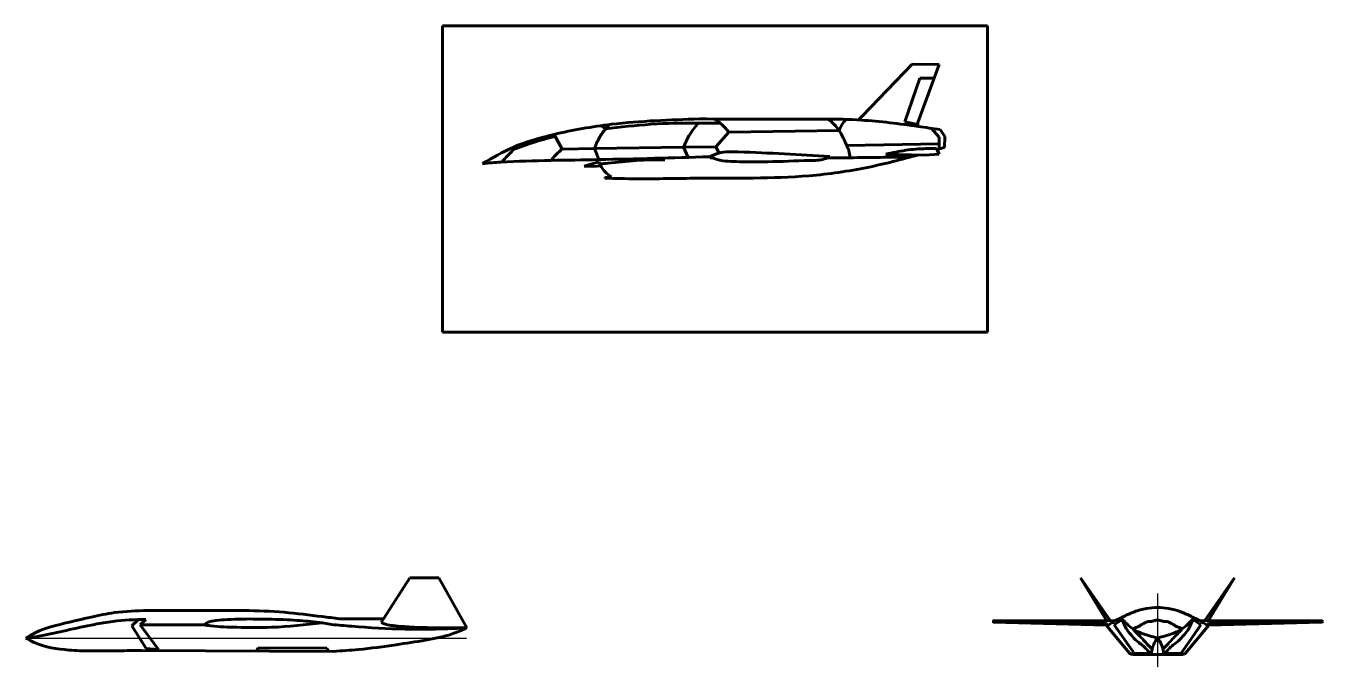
# Model space of a CAD drawing. Header units: millimetres. Extents: x -985956116104 to 1932156, y -552630487266 to 633586.
# Drawn here: x 67704 to 102127, y 10770 to 27795 of the extents above; entities that cross this region are included whole.
import ezdxf

# ---------------------------------------------------------------- set-up
doc = ezdxf.new("R2010")
doc.units = ezdxf.units.MM
doc.linetypes.add('CENTER', pattern=[2, 1.25, -0.25, 0.25, -0.25])
doc.layers.add('_axes (Оси)', color=6, linetype='CENTER', lineweight=30)
doc.layers.add('_basic (Основной)', color=4, linetype='Continuous', lineweight=60)
picture_1 = doc.add_image_def('image1.jpg', size_in_pixel=(1024, 576))

msp = doc.modelspace()

# ---------------------------------------------------------------- linework, layer by layer
at = {"layer": '_axes (Оси)', "transparency": 33554687}
for p, q in [((97734.313, 12725.638), (97734.313, 10770.429)), ((67704.313, 11537.036), (79404.331, 11537.036))]:
    msp.add_line(p, q, dxfattribs=at)
at = {"layer": '_basic (Основной)', "transparency": 33554687}
for p, q in [((91219.917, 26777.092), (89896.498, 25399.404)), ((91937.343, 26771.285), (91219.917, 26777.092)), ((91937.343, 26771.285), (91376.783, 25228.347)), ((91427.188, 26407.849), (91026.433, 25245.862)), ((91805.304, 26407.849), (91427.188, 26407.849)), ((89896.498, 25399.404), (89799.937, 25298.883)), ((91026.433, 25245.862), (91376.783, 25177.659)), ((91376.783, 25228.347), (91376.783, 25126.97)), ((81931.715, 24524.841), (81718.069, 24913.682)), ((86008.826, 24588.747), (86357.003, 24976.93)), ((86357.003, 24976.93), (89281.64, 25020.609)), ((91939.184, 24842.636), (91737.74, 25075.636)), ((91939.184, 24664.108), (91939.184, 24842.636)), ((92090.819, 24859.77), (91968.761, 25042.44)), ((92084.942, 24570.297), (92090.819, 24859.77)), ((80652.82, 24519.629), (80630.685, 24570.261)), ((81931.715, 24524.841), (82792.179, 24538.328)), ((82792.179, 24538.328), (85151.578, 24575.31)), ((82792.179, 24538.328), (82910.613, 24245.684)), ((85151.578, 24575.31), (86008.826, 24588.747)), ((85281.833, 24304.975), (85151.578, 24575.31)), ((86008.826, 24588.747), (86101.509, 24418.094)), ((89486.19, 24620.559), (91939.184, 24664.108)), ((91941.863, 24392.386), (91869.081, 24539.931)), ((91939.184, 24664.108), (91939.184, 24528.317)), ((82909.617, 24185.919), (82520.841, 24067.597)), ((83980.415, 24226.788), (83980.081, 24269.348)), ((90525.32, 24388.674), (91544.047, 24366.78)), ((91544.047, 24366.78), (91941.863, 24392.386)), ((82520.841, 24067.597), (82769.25, 24058.554)), ((82769.25, 24058.554), (82962.836, 24079.99)), ((83243.466, 23785.263), (83066.257, 23769.747)), ((83066.257, 23769.747), (83067.882, 23751.185)), ((77889.713, 13136.327), (77128.669, 11954.24)), ((78665.614, 13137.65), (77889.713, 13136.327)), ((79404.331, 11810.036), (78665.137, 13137.65)), ((95692.425, 13136.989), (96380.079, 12003.895)), ((95692.425, 13136.989), (96477.219, 12004.188)), ((99776.201, 13136.989), (98991.407, 12004.188)), ((99776.201, 13136.989), (99088.547, 12003.895)), ((70935.533, 12271.285), (72926.452, 12271.285)), ((70512.176, 11862.346), (70690.52, 12031.92)), ((70897.329, 11267.613), (70512.176, 11862.346)), ((70888.278, 12037.946), (70736.337, 11891.834)), ((70736.337, 11891.834), (71217.845, 11232.73)), ((70736.337, 11891.834), (72420.812, 11891.834)), ((75810.515, 11902.754), (75571.016, 11947.474)), ((96375.376, 11936.862), (93341.922, 11979.17)), ((96614.033, 12004.601), (93365.756, 11994.801)), ((93371.621, 11958.966), (96380.656, 11886.702)), ((96400.185, 11907.248), (96375.376, 11936.862)), ((96380.656, 11886.702), (96400.185, 11907.248)), ((96380.656, 11886.702), (96405.565, 11860.231)), ((96415.192, 11828.5), (96994.142, 11140.859)), ((96775.018, 12021.632), (96585.178, 11895.017)), ((96585.178, 11895.017), (97065.902, 11199.989)), ((98883.448, 11895.017), (98402.724, 11199.989)), ((99053.434, 11828.5), (98474.484, 11140.859)), ((98693.608, 12021.632), (98883.448, 11895.017)), ((98854.593, 12004.601), (102102.87, 11994.801)), ((99087.971, 11886.702), (99063.061, 11860.231)), ((99068.441, 11907.248), (99093.25, 11936.862)), ((99087.971, 11886.702), (99068.441, 11907.248)), ((102097.005, 11958.966), (99087.971, 11886.702)), ((99093.25, 11936.862), (102126.704, 11979.17)), ((102126.704, 11979.17), (102097.005, 11958.966)), ((102102.87, 11994.801), (102126.704, 11979.17)), ((67704.313, 11537.036), (67734.313, 11537.036)), ((70773.327, 11210.741), (75867.066, 11186.106)), ((71217.845, 11232.73), (70897.329, 11267.613)), ((73866.576, 11277.194), (73819.188, 11196.01)), ((75689.014, 11272.248), (73866.576, 11277.194)), ((75749.781, 11186.673), (75689.014, 11272.248)), ((97065.902, 11199.989), (97112.758, 11132.244)), ((97074.496, 11108.328), (97734.313, 11108.328)), ((97112.758, 11132.244), (97539.481, 11132.244)), ((98394.13, 11108.328), (97734.313, 11108.328)), ((98355.868, 11132.244), (97929.145, 11132.244)), ((98402.724, 11199.989), (98355.868, 11132.244))]:
    msp.add_line(p, q, dxfattribs=at)
for points in [[(79819.756, 24141.37), (80630.986, 24570.392), (81713.906, 24912.696), (83239.397, 25182.846), (85574.762, 25324.965)], [(85574.762, 25324.965), (87126.925, 25319.158), (88900.374, 25322.109), (89875.025, 25294.504), (91380.173, 25126.493), (91968.761, 25042.44)], [(85842.836, 24321.374), (86093.506, 24415.994), (86608.634, 24450.548), (89040.74, 24325.658)], [(90525.32, 24388.674), (91051.523, 24493.002), (91586.993, 24536.885), (91869.081, 24539.931)], [(79819.756, 24141.37), (80311.615, 24177.599), (81630.242, 24223.791), (82909.942, 24245.671), (85842.836, 24321.374)], [(83243.466, 23785.263), (83072.812, 23920.338), (82909.617, 24185.919)], [(85842.836, 24321.374), (86051.69, 24247.792), (86636.436, 24190.393), (87390.705, 24188.203), (88495.324, 24221.044), (88892.463, 24264.165), (89040.74, 24325.658)], [(67704.313, 11537.036), (67851.395, 11628.458), (68726.863, 11932.004), (69434.649, 12097.758), (70054.6, 12216.907), (70935.533, 12271.285)], [(72747.751, 12008.92), (73054.235, 12032.339), (73828.1, 12045.93), (74632.566, 12025), (74974.251, 12004.221), (75571.016, 11947.474)], [(72926.452, 12271.285), (73488.815, 12270.394), (74555.199, 12224.301), (75567.762, 12110.53), (76020.874, 12055.574)], [(76020.874, 12055.574), (76207.725, 12052.49), (77209.058, 12049.539)], [(96414.96, 11872.497), (96615.712, 12005.523), (96769.043, 12079.894), (97043.719, 12210.339), (97276.809, 12288.679), (97440.637, 12325.945), (97734.313, 12353.437)], [(97539.481, 11132.244), (97448.337, 11233.639), (97358.504, 11326.039), (97234.574, 11422.371), (97069.259, 11579.335), (96925.002, 11761.514), (96850.755, 11898.914), (96807.478, 11988.693), (96777.315, 12019.493), (96760.267, 12039.808), (96756.988, 12058.156), (96769.043, 12079.894)], [(97734.313, 11537.036), (97520.209, 11601.362), (97097.027, 11773.574), (96769.043, 12079.894)], [(99053.667, 11872.497), (98852.914, 12005.523), (98699.583, 12079.894), (98424.907, 12210.339), (98191.817, 12288.679), (98027.989, 12325.945), (97734.313, 12353.437)], [(97734.313, 11537.036), (97948.417, 11601.362), (98371.599, 11773.574), (98699.583, 12079.894)], [(97929.145, 11132.244), (98020.289, 11233.639), (98110.122, 11326.039), (98234.052, 11422.371), (98399.367, 11579.335), (98543.625, 11761.514), (98617.871, 11898.914), (98661.148, 11988.693), (98691.311, 12019.493), (98708.36, 12039.808), (98711.638, 12058.156), (98699.583, 12079.894)], [(67704.313, 11537.036), (68099.237, 11599.834), (68779.482, 11745.672), (69525.543, 11903.326), (70008.225, 11984.098), (70888.278, 12037.946)], [(72420.812, 11891.834), (72543.482, 11959.436), (72747.751, 12008.92)], [(72420.812, 11891.834), (72613.141, 11865.976), (73304.855, 11826.745), (74219.646, 11826.2), (75571.016, 11947.474)], [(79404.331, 11810.036), (79062.55, 11794.305), (77767.246, 11780.157), (76353.174, 11853.237), (75810.515, 11902.754)], [(75867.066, 11186.106), (76524.432, 11236.277), (77533.552, 11364.084), (78305.098, 11485.14), (79013.753, 11648.757), (79404.331, 11810.036)], [(77128.669, 11954.24), (77249.271, 11908.166), (77452.109, 11871.781), (78006.015, 11830.199), (79404.331, 11810.036)], [(96414.96, 11872.497), (96406.713, 11862.782), (96404.4, 11847.76), (96415.192, 11828.5)], [(97100.193, 11771.552), (97101.156, 11792.606), (97114.161, 11804.345), (97159.469, 11820.696), (97209.811, 11837.886), (97283.646, 11880.232), (97437.761, 11966.724), (97456.22, 11975.109), (97514.533, 11981.398), (97574.524, 11983.494), (97663.881, 12008.231), (97694.725, 12013.852), (97716.959, 12019.302), (97734.313, 12019.302)], [(97114.424, 11739.43), (97105.493, 11753.258), (97100.193, 11771.552)], [(97587.616, 11240.584), (97453.845, 11388.243), (97212.257, 11642.654), (97114.424, 11739.43)], [(98368.433, 11771.552), (98367.47, 11792.606), (98354.465, 11804.345), (98309.157, 11820.696), (98258.815, 11837.886), (98184.98, 11880.232), (98030.865, 11966.724), (98012.406, 11975.109), (97954.093, 11981.398), (97894.102, 11983.494), (97804.745, 12008.231), (97773.901, 12013.852), (97751.667, 12019.302), (97734.313, 12019.302)], [(97881.01, 11240.584), (98014.782, 11388.243), (98256.369, 11642.654), (98354.202, 11739.43)], [(98354.202, 11739.43), (98363.134, 11753.258), (98368.433, 11771.552)], [(99053.667, 11872.497), (99061.913, 11862.782), (99064.226, 11847.76), (99053.434, 11828.5)], [(67704.313, 11537.036), (67926.611, 11423.514), (68845.539, 11222.283), (69407.516, 11198.878), (70160.524, 11203.911), (70773.327, 11210.741)], [(97734.313, 11537.036), (97700.272, 11496.197), (97623.216, 11342.814), (97587.616, 11240.584), (97570.349, 11108.328)], [(97734.313, 11537.036), (97768.354, 11496.197), (97845.411, 11342.814), (97881.01, 11240.584), (97898.277, 11108.328)], [(96994.142, 11140.859), (97011.303, 11126.151), (97043.481, 11112.203), (97074.496, 11108.328)], [(98474.484, 11140.859), (98457.323, 11126.151), (98425.145, 11112.203), (98394.13, 11108.328)]]:
    msp.add_spline(points, degree=3, dxfattribs=at)
for points, knots in [([(82792.179, 24538.328), (82829.491, 24632.726), (82902.842, 24818.304), (83050.269, 25025.175), (83150.599, 25137.568), (83186.463, 25176.463)], [0, 0, 0, 0, 303.53139712, 596.71935794, 755.458970012, 755.458970012, 755.458970012, 755.458970012]), ([(83083.996, 25060.09), (83068.818, 25072.442), (83032.158, 25102.276), (82995.056, 25131.554), (82973.236, 25148.61)], [0, 0, 0, 0, 58.706714644, 141.79175252, 141.79175252, 141.79175252, 141.79175252]), ([(86137.63, 25207.982), (85935.539, 25211.335), (85319.919, 25221.548), (84298.364, 25205.615), (83485.611, 25109.725), (83083.996, 25060.09)], [0, 0, 0, 0, 606.432370556, 1847.341013731, 3060.532968425, 3060.532968425, 3060.532968425, 3060.532968425]), ([(85151.578, 24575.31), (85197.457, 24678.282), (85300.385, 24909.296), (85457.604, 25107.266), (85546.694, 25215.807)], [0, 0, 0, 0, 336.815072317, 755.635816948, 755.635816948, 755.635816948, 755.635816948]), ([(86357.003, 24976.93), (86287.564, 25058.34), (86175.112, 25190.176), (86033.667, 25287.457), (85977.727, 25322.477)], [0, 0, 0, 0, 318.606121294, 515.958694985, 515.958694985, 515.958694985, 515.958694985]), ([(89572.646, 24296.017), (89567.039, 24359.845), (89553.081, 24472.86), (89443.727, 24712.926), (89310.96, 25028.334), (89105.708, 25229.324), (89000.861, 25321.305)], [50.971770044, 50.971770044, 50.971770044, 50.971770044, 241.393678725, 391.388349018, 838.417587007, 1251.738473157, 1251.738473157, 1251.738473157, 1251.738473157]), ([(89281.64, 25020.609), (89307.65, 25080.077), (89355.415, 25189.287), (89437.128, 25274.787), (89476.082, 25312.517)], [0, 0, 0, 0, 192.691142756, 353.866550288, 353.866550288, 353.866550288, 353.866550288]), ([(80652.82, 24519.629), (80817.92, 24580.213), (81176.8, 24711.906), (81545.829, 24811.427), (81745.579, 24863.613)], [0, 0, 0, 0, 527.312302881, 1146.229183356, 1146.229183356, 1146.229183356, 1146.229183356]), ([(80331.057, 24178.823), (80367.493, 24218.533), (80473.331, 24333.464), (80581.779, 24445.946), (80652.82, 24519.629)], [47.562741321, 47.562741321, 47.562741321, 47.562741321, 209.237400486, 516.278314829, 516.278314829, 516.278314829, 516.278314829]), ([(81639.867, 24223.968), (81666.963, 24260.779), (81752.973, 24371.246), (81859.73, 24462.984), (81931.715, 24524.841)], [98.038004485, 98.038004485, 98.038004485, 98.038004485, 234.940875502, 518.349721731, 518.349721731, 518.349721731, 518.349721731]), ([(82936.917, 24130.221), (83007.523, 24136.582), (83328.818, 24165.725), (83901.568, 24236.417), (84407.454, 24241.074), (84661.408, 24243.411)], [19.965316326, 19.965316326, 19.965316326, 19.965316326, 232.654642251, 987.852651806, 1749.114527542, 1749.114527542, 1749.114527542, 1749.114527542]), ([(83066.257, 23751.185), (83344.06, 23745.027), (84168.748, 23726.745), (85974.592, 23771.379), (88031.418, 23722.972), (89984.775, 24000.424), (90937.909, 24246.764), (91382.354, 24370.255)], [0, 0, 0, 0, 833.499817721, 2474.328090222, 5419.825167314, 6990.242896936, 8373.259182018, 8373.259182018, 8373.259182018, 8373.259182018]), ([(88970.434, 24293.868), (89168.37, 24294.004), (89910.064, 24296.218), (90651.681, 24309.283), (91195.386, 24318.86)], [3109.274466577, 3109.274466577, 3109.274466577, 3109.274466577, 3703.085657485, 5334.402052285, 5334.402052285, 5334.402052285, 5334.402052285])]:
    msp.add_open_spline(points, degree=3, knots=knots, dxfattribs=at)
for points in [[(91882.807, 24512.107), (91950.193, 24531.468), (92017.568, 24550.882), (92084.942, 24570.297)], [(85861.145, 24296.149), (85876.804, 24296.163), (85892.463, 24296.177), (85908.121, 24296.191)]]:
    msp.add_open_spline(points, degree=3, dxfattribs=at)

# ---------------------------------------------------------------- pictures from other files: only their frames are drawn
image = msp.add_image(picture_1, insert=(78762.538, 19661.479), size_in_units=(14459.8, 8133.638), dxfattribs=at)
image.dxf.flags = 7

doc.saveas('drawing.dxf')
